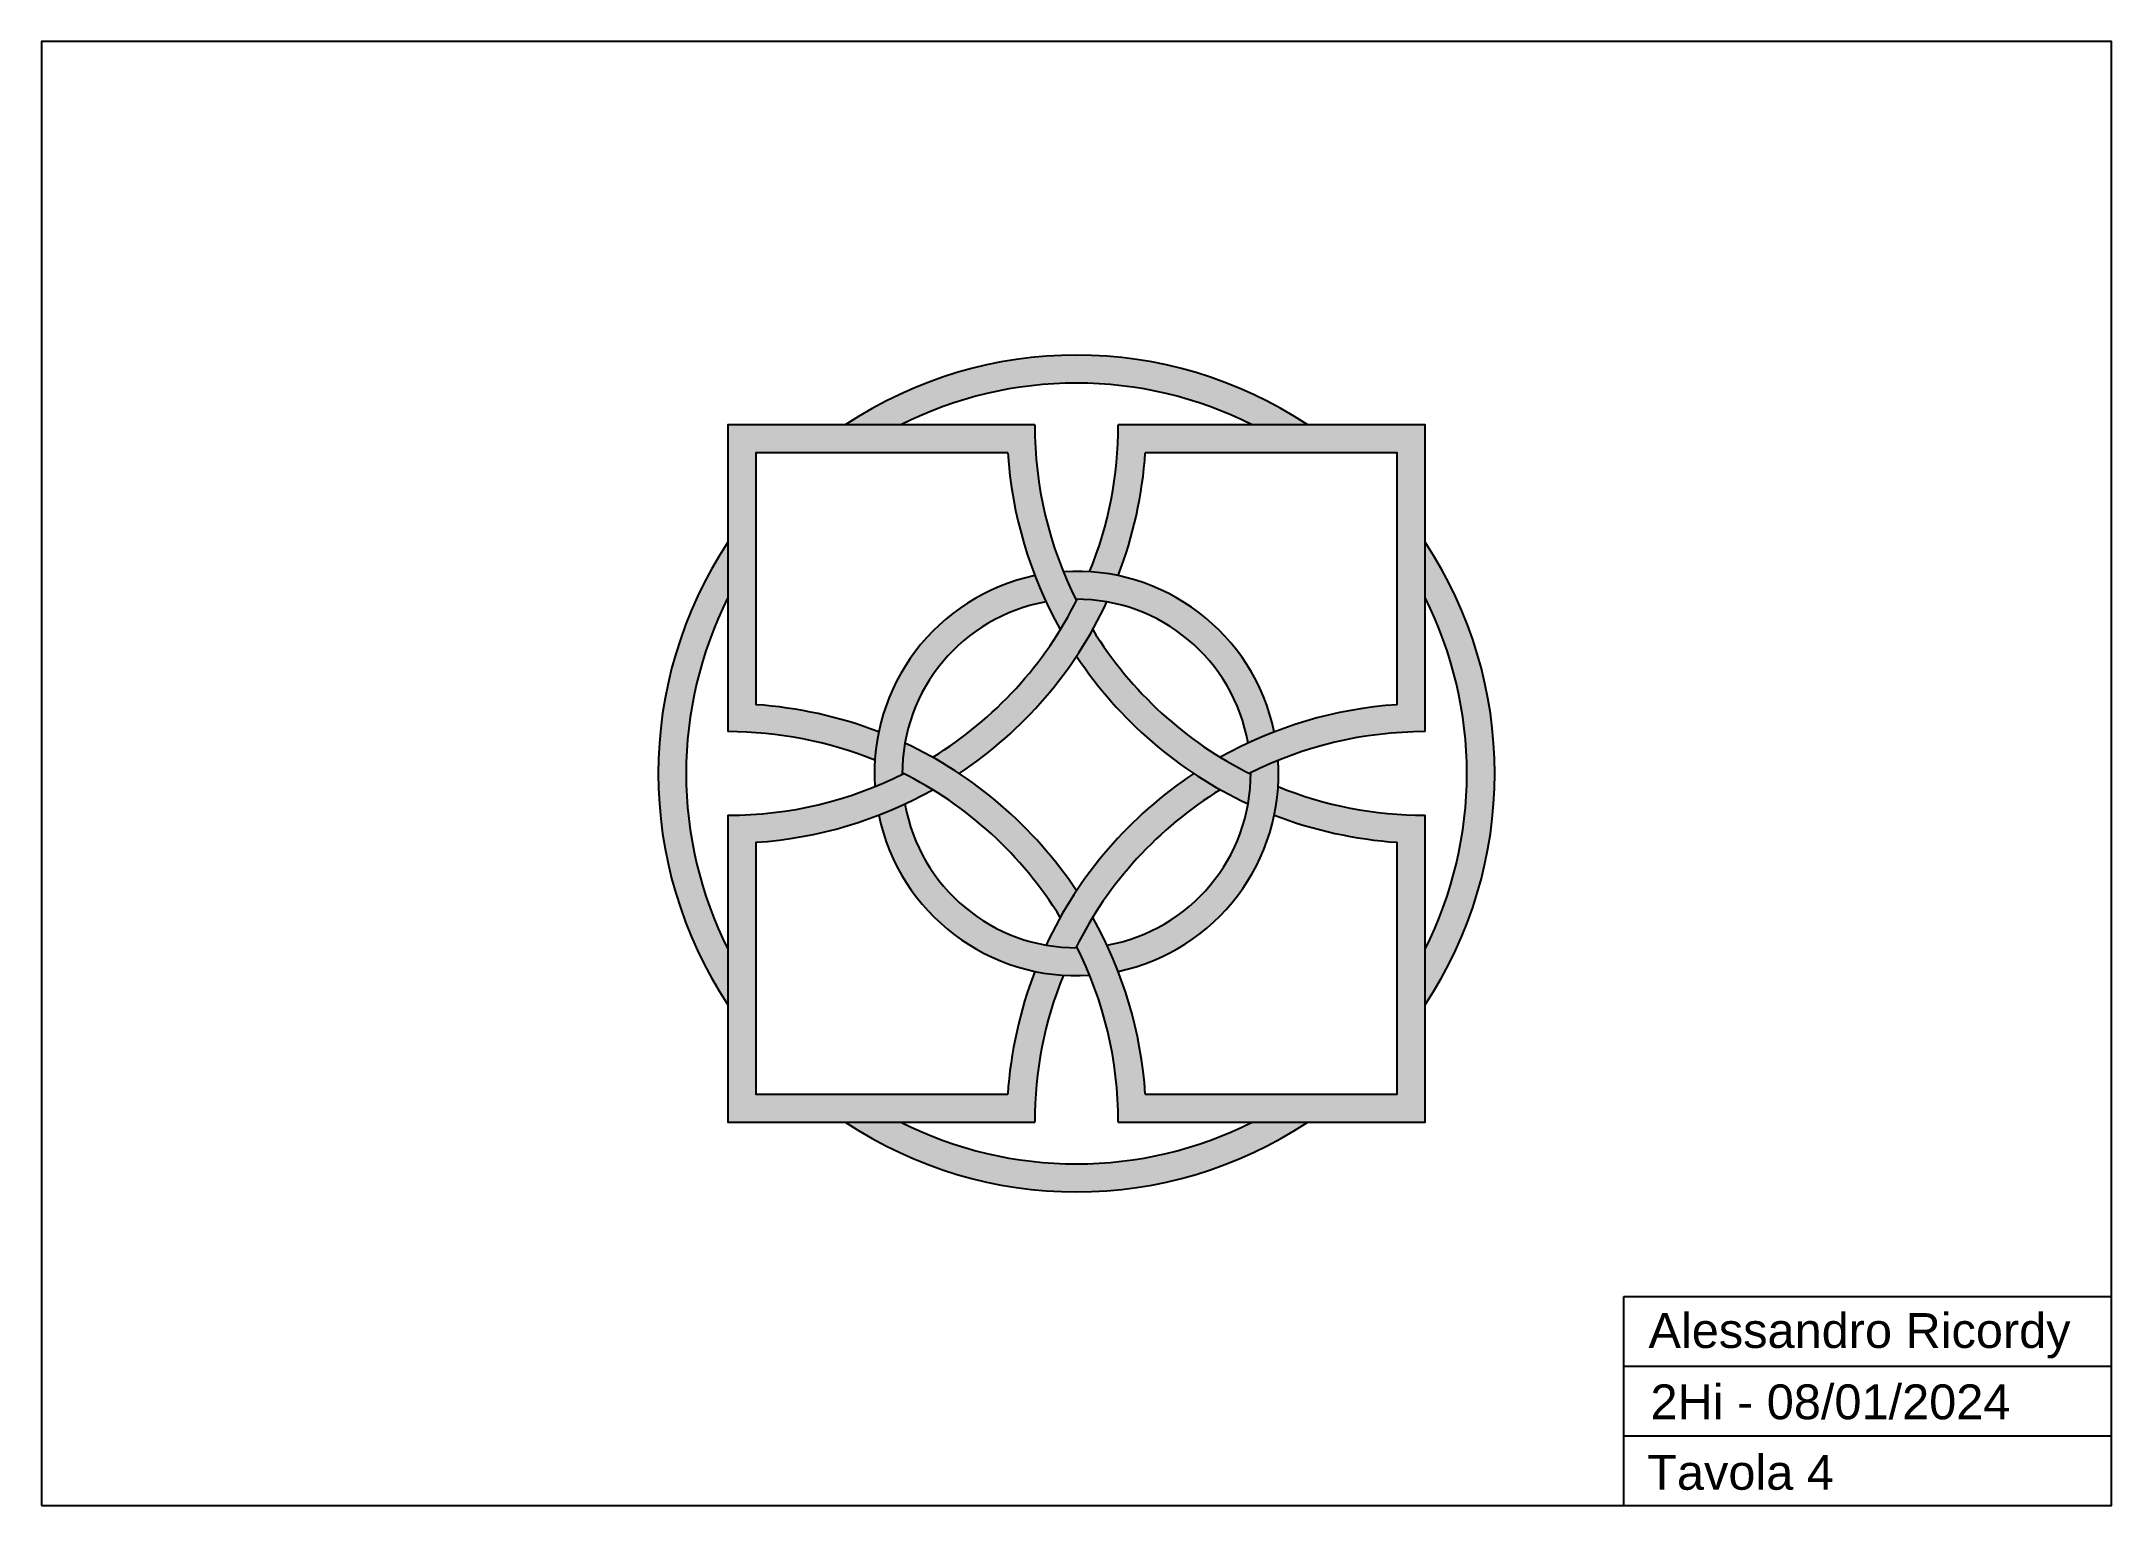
# Model space of a CAD drawing. Header units: millimetres. Extents: x 3231 to 36513, y 3878 to 11424.
# Drawn here: x 23448.4 to 23745.4, y 4545.1 to 4755.1 of the extents above; entities that cross this region are included whole.
import ezdxf

# ---------------------------------------------------------------- set-up
doc = ezdxf.new("R2010")
doc.units = ezdxf.units.MM
doc.layers.add('squadratura', color=7, linetype='Continuous', plot=False)
doc.styles.get("Standard").update_dxf_attribs({"font": 'arial.ttf'})

msp = doc.modelspace()

# ---------------------------------------------------------------- texts
at = {"layer": 'squadratura', "char_height": 5, "attachment_point": 1}
for s, width, insert in [('Alessandro Ricordy', 61.52139, (23678.984, 4572.722)), ('2Hi - 08/01/2024', 62.31503, (23679.266, 4562.491)), ('Tavola 4', 70, (23678.8, 4552.386))]:
    msp.add_mtext_dynamic_manual_height_columns(s, width=width, gutter_width=12.5, heights=[0], dxfattribs=dict(at, insert=insert))

# ---------------------------------------------------------------- hatches: boundary and pattern name
h = msp.add_hatch(color=10)
h.dxf.hatch_style = 1
h.paths.add_polyline_path([(23563.758, 4700.112), (23571.706, 4700.112, -0.2379155), (23622.144, 4700.112), (23630.091, 4700.112, 0.3015113)])
h = msp.add_hatch(color=90)
h.dxf.hatch_style = 1
h.paths.add_polyline_path([(23602.925, 4700.112, -0.0966954), (23598.813, 4679.05, -0.0355515), (23602.894, 4678.491, 0.0756252), (23606.791, 4696.112), (23642.925, 4696.112), (23642.925, 4659.978, 0.1116624), (23617.554, 4652.432, 0.02124), (23621.706, 4650.112, -0.1173204), (23646.925, 4656.112), (23646.925, 4700.112)])
h.paths.add_polyline_path([(23601.29, 4674.728, 0.0428119), (23597.034, 4675.112, -0.1398839), (23576.295, 4652.432, -0.0185428), (23580.091, 4650.112, 0.1379351)])
h.paths.add_polyline_path([(23576.295, 4647.792, 0.02124), (23572.144, 4650.112, -0.1173204), (23546.925, 4644.112), (23546.925, 4600.112), (23590.925, 4600.112, -0.0966954), (23595.036, 4621.173, -0.0355515), (23590.956, 4621.733, 0.0756252), (23587.058, 4604.112), (23550.925, 4604.112), (23550.925, 4640.245, 0.1116624)])
h.paths.add_polyline_path([(23592.559, 4625.496, 0.0428119), (23596.815, 4625.112, -0.1398839), (23617.554, 4647.792, -0.0185428), (23613.758, 4650.112, 0.1379351)])
at = {"true_color": 0x000000}
h = msp.add_hatch(color=18, dxfattribs=at)
h.dxf.hatch_style = 1
h.paths.add_polyline_path([(23606.791, 4696.112), (23642.925, 4696.112), (23642.925, 4659.978, 0.1116624), (23617.554, 4652.432, 0.02124), (23621.706, 4650.112, -0.1173204), (23646.925, 4656.112), (23646.925, 4700.112), (23602.925, 4700.112, -0.0966954), (23598.813, 4679.05, -0.0355515), (23602.894, 4678.491, 0.0756252)])
h.paths.add_polyline_path([(23601.29, 4674.728, 0.0428119), (23597.034, 4675.112, -0.1398839), (23576.295, 4652.432, -0.0185428), (23580.091, 4650.112, 0.1379351)])
h.paths.add_polyline_path([(23546.925, 4644.112), (23546.925, 4600.112), (23590.925, 4600.112, -0.0966954), (23595.036, 4621.173, -0.0355515), (23590.956, 4621.733, 0.0756252), (23587.058, 4604.112), (23550.925, 4604.112), (23550.925, 4640.245, 0.1116624), (23576.295, 4647.792, 0.02124), (23572.144, 4650.112, -0.1173204)])
h.paths.add_polyline_path([(23617.554, 4647.792, -0.0185428), (23613.758, 4650.112, 0.1379351), (23592.559, 4625.496, 0.0428119), (23596.815, 4625.112, -0.1398839)])
at = {"true_color": 0xffffff}
h = msp.add_hatch(color=7, dxfattribs=at)
h.dxf.hatch_style = 1
h.paths.add_polyline_path([(23587.058, 4696.112, 0.1116624), (23594.605, 4670.741, 0.02124), (23596.925, 4674.893, -0.1173204), (23590.925, 4700.112), (23546.925, 4700.112), (23546.925, 4656.112, -0.0966954), (23567.986, 4652, -0.0355515), (23568.546, 4656.081, 0.0756252), (23550.925, 4659.978), (23550.925, 4696.112)])
h.paths.add_polyline_path([(23599.245, 4670.741, -0.0185428), (23596.925, 4666.946, 0.1379351), (23621.54, 4645.746, 0.0428119), (23621.924, 4650.002, -0.1398839)])
h.paths.add_polyline_path([(23642.925, 4640.245), (23642.925, 4604.112), (23606.791, 4604.112, 0.1116624), (23599.245, 4629.482, 0.02124), (23596.925, 4625.331, -0.1173204), (23602.925, 4600.112), (23646.925, 4600.112), (23646.925, 4644.112, -0.0966954), (23625.863, 4648.223, -0.0355515), (23625.304, 4644.143, 0.0756252)])
h.paths.add_polyline_path([(23594.605, 4629.482, -0.0185428), (23596.925, 4633.278, 0.1379351), (23572.309, 4654.478, 0.0428119), (23571.925, 4650.222, -0.1398839)])
h = msp.add_hatch(color=10)
h.dxf.hatch_style = 1
h.paths.add_polyline_path([(23646.925, 4683.278), (23646.925, 4675.331, -0.2379155), (23646.925, 4624.893), (23646.925, 4616.946, 0.3015113)])
h.paths.add_polyline_path([(23630.091, 4600.112), (23622.144, 4600.112, -0.2379155), (23571.706, 4600.112), (23563.758, 4600.112, 0.3015113)])
h.paths.add_polyline_path([(23546.925, 4616.946), (23546.925, 4624.893, -0.2379155), (23546.925, 4675.331), (23546.925, 4683.278, 0.3015113)])
h = msp.add_hatch(color=10)
h.dxf.hatch_style = 1
h.paths.add_polyline_path([(23592.559, 4674.728, -0.0170486), (23590.956, 4678.491, 0.3731669), (23567.986, 4648.223, 0.0193004), (23571.925, 4650.002, -0.3649302)])
h.paths.add_polyline_path([(23595.036, 4679.05, 0.0193004), (23596.815, 4675.112, -0.3649302), (23621.54, 4654.478, -0.0170486), (23625.304, 4656.081, 0.3731669)])
h.paths.add_polyline_path([(23625.863, 4652, 0.0193004), (23621.924, 4650.222, -0.3649302), (23601.29, 4625.496, -0.0170486), (23602.894, 4621.733, 0.3731669)])
h.paths.add_polyline_path([(23572.309, 4645.746, -0.0170486), (23568.546, 4644.143, 0.3731669), (23598.813, 4621.173, 0.0193004), (23597.034, 4625.112, -0.3649302)])

# ---------------------------------------------------------------- linework, layer by layer
at = {"color": 7, "true_color": 0xffffff}
for points in [[(23590.925, 4700.112), (23546.925, 4700.112), (23546.925, 4656.112)], [(23646.925, 4656.112), (23646.925, 4700.112), (23602.925, 4700.112)], [(23587.058, 4696.112), (23550.925, 4696.112), (23550.925, 4659.978)], [(23642.925, 4659.978), (23642.925, 4696.112), (23606.791, 4696.112)], [(23546.925, 4644.112), (23546.925, 4600.112), (23590.925, 4600.112)], [(23602.925, 4600.112), (23646.925, 4600.112), (23646.925, 4644.112)], [(23550.925, 4640.245), (23550.925, 4604.112), (23587.058, 4604.112)], [(23606.791, 4604.112), (23642.925, 4604.112), (23642.925, 4640.245)]]:
    msp.add_lwpolyline(points, dxfattribs=at)
for centre, radius, start, end in [((23596.925, 4650.112), 60, 56.44269, 123.55731), ((23596.925, 4650.112), 56, 63.2345, 116.7655), ((23646.925, 4700.112), 56, 180, 206.7655), ((23546.925, 4700.112), 56, 337.90774, 0), ((23646.925, 4700.112), 60, 183.82255, 209.30811), ((23546.925, 4700.112), 60, 338.87836, 356.17745), ((23596.925, 4650.112), 60, 146.44269, 213.55731), ((23596.925, 4650.112), 60, 326.44269, 33.55731), ((23596.925, 4650.112), 29, 101.87805, 183.73368), ((23596.925, 4650.112), 29, 11.87805, 93.73368), ((23596.925, 4650.112), 56, 153.2345, 206.7655), ((23546.925, 4700.112), 56, 301.63261, 333.48495), ((23596.925, 4650.112), 25, 10.05733, 90.25155), ((23596.925, 4650.112), 56, 333.2345, 26.7655), ((23596.925, 4650.112), 25, 100.05733, 180.25155), ((23546.925, 4700.112), 60, 303.55731, 334.97148), ((23646.925, 4700.112), 56, 211.63261, 243.48495), ((23646.925, 4700.112), 60, 213.55731, 244.97148), ((23546.925, 4600.112), 60, 68.87836, 86.17745), ((23646.925, 4600.112), 60, 93.82255, 119.30811), ((23546.925, 4600.112), 56, 67.90774, 90), ((23546.925, 4600.112), 60, 33.55731, 64.97148), ((23646.925, 4600.112), 56, 90, 116.7655), ((23596.925, 4650.112), 29, 281.87805, 3.73368), ((23546.925, 4700.112), 56, 270, 296.7655), ((23546.925, 4600.112), 56, 31.63261, 63.48495), ((23646.925, 4600.112), 60, 123.55731, 154.97148), ((23596.925, 4650.112), 25, 280.05733, 0.25155), ((23646.925, 4700.112), 56, 247.90774, 270), ((23546.925, 4700.112), 60, 273.82255, 299.30811), ((23596.925, 4650.112), 25, 190.05733, 270.25155), ((23646.925, 4600.112), 56, 121.63261, 153.48495), ((23596.925, 4650.112), 29, 191.87805, 273.73368), ((23646.925, 4700.112), 60, 248.87836, 266.17745), ((23546.925, 4600.112), 60, 3.82255, 29.30811), ((23546.925, 4600.112), 56, 0, 26.7655), ((23646.925, 4600.112), 60, 158.87836, 176.17745), ((23646.925, 4600.112), 56, 157.90774, 180), ((23596.925, 4650.112), 60, 236.44269, 303.55731), ((23596.925, 4650.112), 56, 243.2345, 296.7655)]:
    msp.add_arc(centre, radius, start, end, dxfattribs=at)
at = {"layer": 'squadratura'}
for p, q in [((23675.425, 4545.112), (23675.425, 4575.112)), ((23675.425, 4575.112), (23745.425, 4575.112)), ((23675.425, 4565.112), (23745.425, 4565.112)), ((23675.425, 4555.112), (23745.425, 4555.112))]:
    msp.add_line(p, q, dxfattribs=at)
msp.add_lwpolyline([(23448.425, 4545.112), (23745.425, 4545.112), (23745.425, 4755.112), (23448.425, 4755.112), (23448.425, 4545.112)], dxfattribs=at)

msp.set_redraw_order([(e.dxf.handle, doc.entitydb.next_handle()) for e in msp.query("TEXT MTEXT ATTDEF DIMENSION ARC_DIMENSION")])  # texts and dimensions are drawn at this point

doc.saveas('drawing.dxf')
